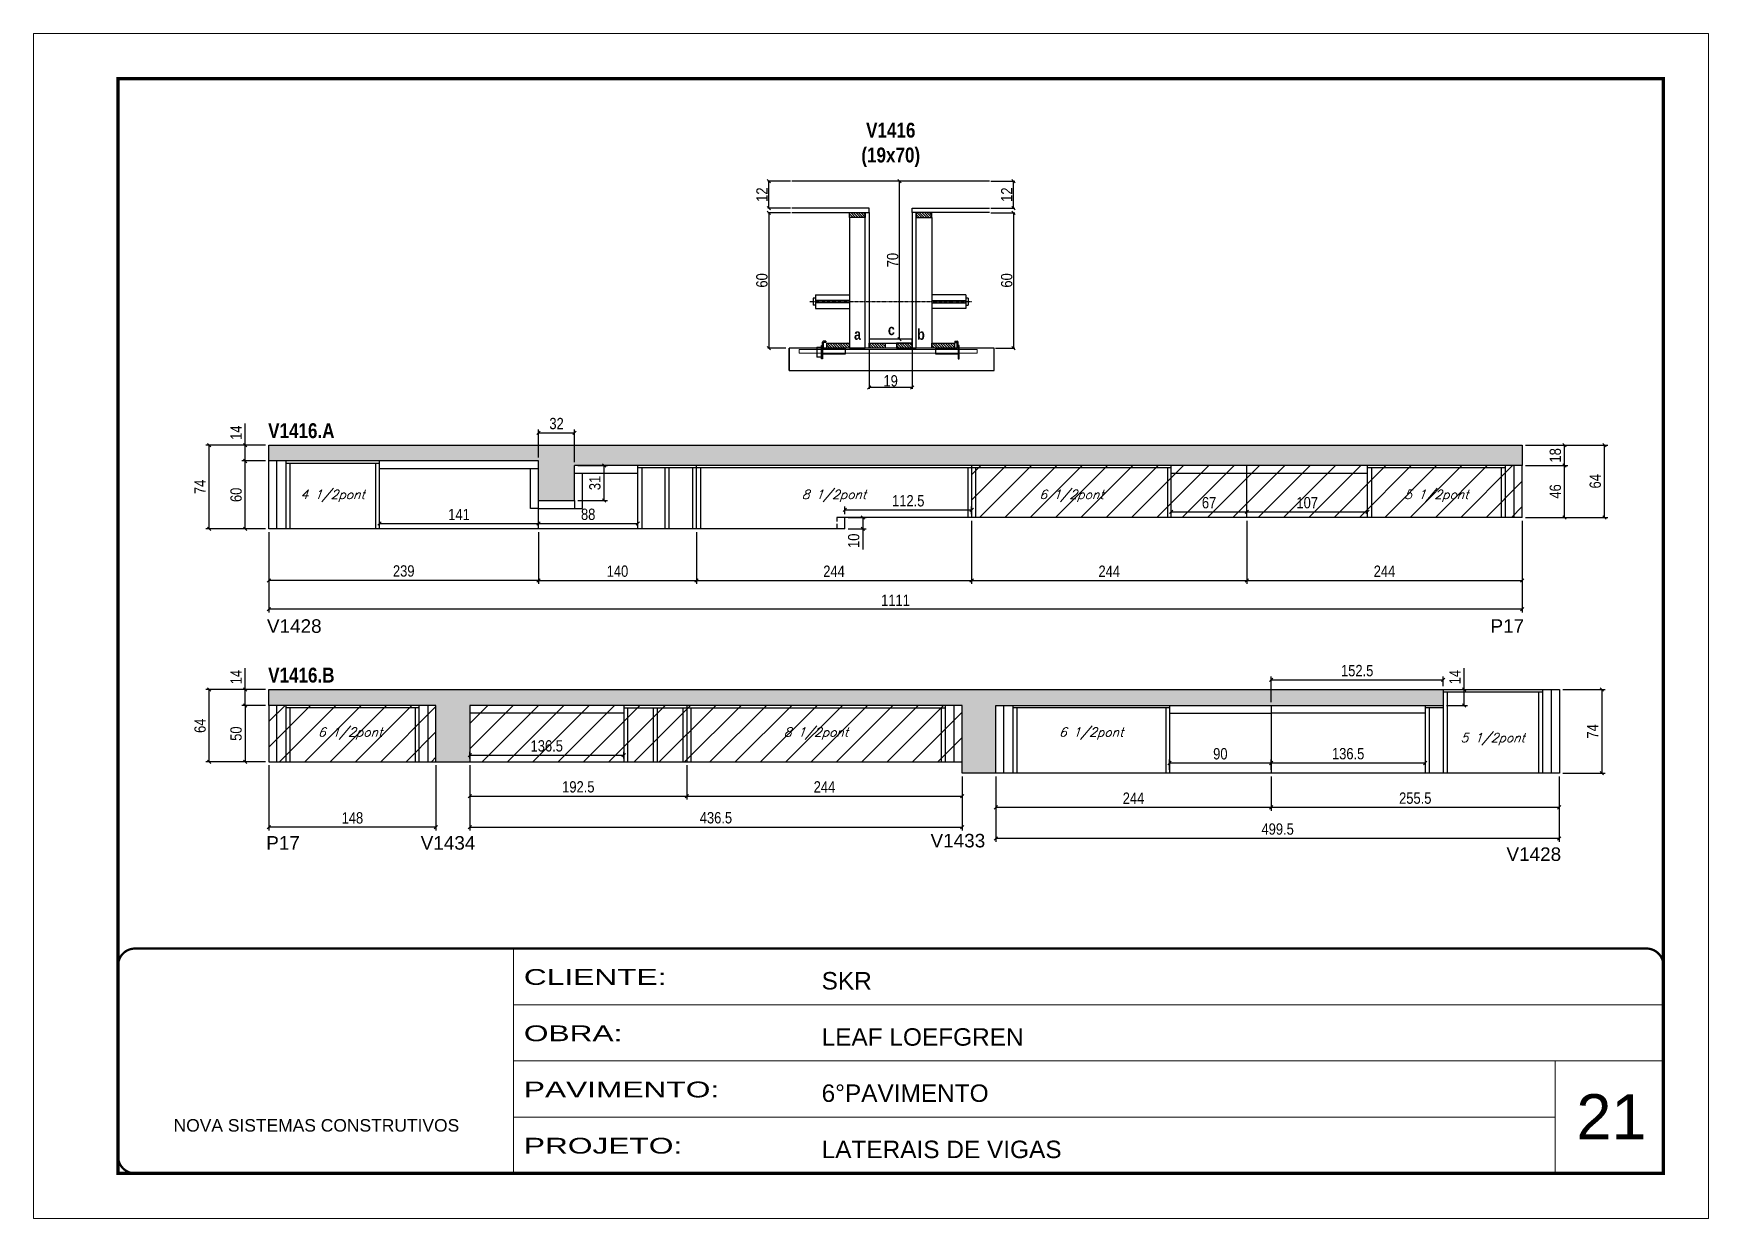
# Model space of a CAD drawing. Extents: x 3309 to 9563, y -2522 to 14608.
# Drawn here: x 3309 to 4794, y 7815 to 8865 of the extents above; entities that cross this region are included whole.
import ezdxf

# ---------------------------------------------------------------- set-up
doc = ezdxf.new("R2010")
doc.units = 0
for name, pattern in [('CONTINUO', [0]), ('DASHED', [0.75, 0.5, -0.25]), ('HIDDEN', [0.375, 0.25, -0.125])]:
    doc.linetypes.add(name, pattern=pattern)
for name, color, linetype in [('5', 5, 'Continuous'), ('barrote', 251, 'Continuous'), ('COTA', 241, 'Continuous'), ('detalhes', 4, 'Continuous'), ('NOMENCLATURA', 7, 'Continuous'), ('Painéis', 200, 'Continuous'), ('presilha', 1, 'Continuous'), ('SARR_2.2x10', 60, 'Continuous'), ('SARR_2.2x7', 40, 'Continuous'), ('SARR_3.5x7', 81, 'Continuous'), ('TENSOR', 3, 'Continuous'), ('texto', 7, 'Continuous')]:
    doc.layers.add(name, color=color, linetype=linetype)
for name, color, linetype, lineweight in [('CARIMBO', 255, 'Continuous', 9), ('CONCRETO', 251, 'Continuous', 25), ('Folhas', 255, 'Continuous', 9), ('Hachura', 251, 'Continuous', 9), ('SARRAFO DE PRESSAO', 251, 'DASHED', 9), ('SCO-___-LAJ', 2, 'Continuous', 0)]:
    doc.layers.add(name, color=color, linetype=linetype, lineweight=lineweight)
doc.styles.add('ARIAL', font='arial.ttf')
doc.styles.add('COTA TECNICA', font='techl___.ttf', dxfattribs={"height": 10})
doc.styles.add('COTA TECNICA 2X', font='techl___.ttf', dxfattribs={"height": 10})
doc.styles.add('Romans', font='romans.shx')
doc.styles.get("Standard").update_dxf_attribs({"font": 'arial.ttf'})
doc.styles.add('TECNICA', font='techb___.ttf', dxfattribs={"height": 10})
doc.styles.add('Tecnologia', font='')
doc.styles.get('Tecnologia').set_extended_font_data('Forgotten Futurist')
doc.dimstyles.new('PAINEL', dxfattribs={"dimtxt": 10, "dimasz": 3, "dimexe": 3, "dimexo": 3, "dimgap": 3, "dimtad": 1, "dimdec": 1, "dimzin": 12, "dimdsep": 46, "dimtxsty": 'COTA TECNICA', "dimblk1": 'OBLIQUE', "dimblk2": 'OBLIQUE', "dimsah": 1, "dimcen": 0.9, "dimclrd": 4, "dimclre": 4, "dimclrt": 240, "dimadec": 1, "dimazin": 3, "dimtfac": 1, "dimtdec": 1, "dimtmove": 0, "dimatfit": 3, "dimfxl": 1, "dimtolj": 1, "dimtzin": 12, "dimarcsym": 0})
doc.dimstyles.new('SECAO', dxfattribs={"dimscale": 0.333333, "dimtxt": 5, "dimasz": 9, "dimexe": 3, "dimexo": 3, "dimgap": 3, "dimtad": 1, "dimdec": 1, "dimlfac": 0.5, "dimzin": 12, "dimdsep": 46, "dimtxsty": 'COTA TECNICA 2X', "dimblk1": 'OBLIQUE', "dimblk2": 'OBLIQUE', "dimsah": 1, "dimcen": 0.9, "dimclrd": 4, "dimclre": 4, "dimclrt": 240, "dimadec": 1, "dimazin": 3, "dimtfac": 1, "dimtdec": 1, "dimtmove": 0, "dimatfit": 3, "dimfxl": 1, "dimtolj": 1, "dimtzin": 12, "dimarcsym": 0})
pattern_1 = [(135, (37285.8747, -114925.928), (-1.122532015, -1.122532015), [])]

msp = doc.modelspace()

# ---------------------------------------------------------------- texts
at = {"layer": '5', "linetype": 'Continuous'}
for s, rotation, p in [('V1428', 0.00004, (3516.33, 8333.93)), ('P17', 0.00004, (4601.07, 8333.93)), ('P17', 0.00004, (3515.67, 8141.8, 0)), ('V1434', 0.00004, (3652.64, 8141.8, 0)), ('V1433', 0.00004, (4104.65, 8143.8, 0)), ('V1428', 359.99996, (4615.26, 8131.8, 0))]:
    msp.add_text(s, height=12, rotation=rotation, dxfattribs=at).set_placement(p)
at = {"layer": 'CARIMBO', "style": 'ARIAL'}
msp.add_text('21', height=40, dxfattribs=at).set_placement((4677.23, 7885.13))
at = {"layer": 'detalhes', "style": 'TECNICA'}
for s, p in [('a', (4036.86, 8593.6)), ('c', (4066.88, 8597.71)), ('b', (4092.84, 8593.59))]:
    msp.add_text(s, height=9.6, dxfattribs=at).set_placement(p)
at = {"layer": 'NOMENCLATURA', "style": 'TECNICA'}
for s, p in [('V1416.A', (3517.41, 8506.45)), ('V1416.B', (3517.41, 8289.86, 0))]:
    msp.add_text(s, height=13.2, dxfattribs=at).set_placement(p)
at = {"layer": 'NOMENCLATURA', "insert": (4069.37, 8785.94), "char_height": 13.2, "attachment_point": 2, "style": 'TECNICA'}
msp.add_mtext_dynamic_manual_height_columns('V1416\\P(19x70)', width=300.2766, gutter_width=1, heights=[0], dxfattribs=at)
at = {"layer": 'texto', "color": 2, "char_height": 8, "attachment_point": 5, "style": 'Romans'}
for s, insert in [('{\\Q19;\\C256;4 1/2pont}', (3574.63, 8455.21)), ('{\\Q19;\\C256;8 1/2pont}', (4019.13, 8455.21)), ('{\\Q19;\\C256;6 1/2pont}', (4229.63, 8455.21)), ('{\\Q19;\\C256;5 1/2pont}', (4553.13, 8455.21)), ('{\\Q19;\\C256;6 1/2pont}', (3590.13, 8244.63, 0)), ('{\\Q19;\\C256;8 1/2pont}', (4003.13, 8244.63, 0)), ('{\\Q19;\\C256;6 1/2pont}', (4247.13, 8244.63, 0)), ('{\\Q19;\\C256;5 1/2pont}', (4603.13, 8239.63, 0))]:
    msp.add_mtext(s, dxfattribs=dict(at, insert=insert))

# ---------------------------------------------------------------- blocks, each defined once
blk = doc.blocks.new('9999999999')
at = {"color": 30, "linetype": 'CONTINUO'}
for p, q in [((98564.6, 34230.2), (98564.6, 34429.4)), ((98564.6, 34379.6), (99584, 34379.6)), ((98564.6, 34329.8), (99488, 34329.8)), ((99584, 34329.8), (99488, 34329.8)), ((99488, 34329.8), (99488, 34230.2)), ((98564.6, 34280), (99488, 34280))]:
    blk.add_line(p, q, dxfattribs=at)
at = {"color": 30, "linetype": 'CONTINUO', "const_width": 2}
blk.add_lwpolyline([(99584, 34230.2), (99584, 34414.4, 0.414214), (99569, 34429.4), (98229, 34429.4, 0.414214), (98214, 34414.4), (98214, 34245.2, 0.414214), (98229, 34230.2), (99584, 34230.2)], format="xyb", dxfattribs=at)
at = {"layer": 'Folhas'}
blk.add_lwpolyline([(98139, 34190.2), (99624, 34190.2), (99624, 35240.2), (98139, 35240.2)], close=True, dxfattribs=at)
at = {"layer": 'Folhas', "color": 30, "const_width": 3}
blk.add_lwpolyline([(98214, 34230.2), (99584, 34230.2), (99584, 35200.2), (98214, 35200.2)], close=True, dxfattribs=at)
at = {"color": 7, "linetype": 'Continuous', "ltscale": 5, "style": 'ARIAL'}
for s, height, p in [('SKR', 15.48, (98837.7, 34393.1)), ('LEAF LOEFGREN', 15.483, (98837.7, 34343.3)), ('6°PAVIMENTO', 15.483, (98837.7, 34293.5)), ('NOVA SISTEMAS CONSTRUTIVOS', 11.059, (98263.2, 34267.2)), ('LATERAIS DE VIGAS', 15.483, (98837.7, 34243.7))]:
    blk.add_text(s, height=height, dxfattribs=at).set_placement(p)
at = {"layer": 'Folhas', "color": 7, "style": 'Tecnologia', "width": 1.5}
for s, p in [('CLIENTE:', (98573.7, 34397.2)), ('OBRA:', (98573.7, 34347.3)), ('PAVIMENTO:', (98573.7, 34297.5)), ('PROJETO:', (98573.7, 34247.7))]:
    blk.add_text(s, height=14, dxfattribs=at).set_placement(p)
blk = doc.blocks.new('_Oblique')
at = {"color": 0, "linetype": 'ByBlock', "lineweight": -2}
blk.add_line((-0.5, -0.5), (0.5, 0.5), dxfattribs=at)
blk = doc.blocks.new('*D2116')
at = {"layer": 'COTA', "color": 4, "lineweight": -2, "transparency": 16777216}
for p, q in [((4050.3, 8585.2), (4050.3, 8550.2)), ((4088.3, 8585.2), (4088.3, 8550.2)), ((4088.3, 8551.2), (4050.3, 8551.2))]:
    blk.add_line(p, q, dxfattribs=at)
at = {"layer": 'Defpoints', "color": 0, "transparency": 16777216}
for p in [(4050.3, 8586.2), (4088.3, 8586.2), (4050.3, 8551.2)]:
    blk.add_point(p, dxfattribs=at)
at = {"layer": 'COTA', "color": 4, "lineweight": -2, "transparency": 16777216, "xscale": 3, "yscale": 3, "zscale": 3, "rotation": 180}
blk.add_blockref('_Oblique', (4050.3, 8551.2), dxfattribs=at)
at = {"layer": 'COTA', "color": 4, "lineweight": -2, "transparency": 16777216, "xscale": 3, "yscale": 3, "zscale": 3}
blk.add_blockref('_Oblique', (4088.3, 8551.2), dxfattribs=at)
at = {"layer": 'COTA', "color": 240, "transparency": 16777216, "insert": (4069.3, 8557.2), "char_height": 10, "attachment_point": 5, "style": 'COTA TECNICA 2X'}
blk.add_mtext('\\A1;19', dxfattribs=at)
blk = doc.blocks.new('PRESILHA METÁLICA 1')
at = {"layer": 'presilha'}
for p, q in [((0, 13), (6, 13)), ((0, 13), (0, 0)), ((6, 0), (0, 0)), ((6, 15.5), (7.5, 15.5)), ((6, -2.5), (6, 15.5)), ((6, 13), (6, 0)), ((7.5, 10.6), (7.5, 19.9)), ((7.5, 15.5), (7.5, -2.5)), ((37.5, 4.1), (7.5, 4.1)), ((12, 21), (8.6, 21)), ((9, 11.6), (9, 18.9)), ((12, 19.5), (9.6, 19.5)), ((37.5, 11), (9.6, 11)), ((12, 21), (12, 19.5)), ((37.5, 11), (37.5, 4.1)), ((7.5, -2.5), (6, -2.5))]:
    blk.add_line(p, q, dxfattribs=at)
for centre, radius, start, end in [((8.6, 19.9), 1.14, 90, 180), ((9.6, 18.9), 0.57, 90, 180), ((9.6, 11.6), 0.57, 180, 270)]:
    blk.add_arc(centre, radius, start, end, dxfattribs=at)
blk = doc.blocks.new('PRESILHA METÁLICA 2')
at = {"layer": 'presilha'}
for p, q in [((-5.2, 23.5), (-5.2, 22)), ((-5.2, 23.5), (-1.9, 23.5)), ((-0.8, 14.6), (-0.8, 22.4)), ((-30.8, 13.5), (-30.8, 6.6)), ((-30.8, 13.5), (-2.8, 13.5)), ((-30.8, 6.6), (-0.8, 6.6)), ((-5.2, 22), (-2.8, 22)), ((-2.2, 14.1), (-2.2, 21.4)), ((0.8, 18), (-0.8, 18)), ((-0.8, 18), (-0.8, 0)), ((-0.8, 0), (0.8, 0)), ((0.8, 0), (0.8, 18))]:
    blk.add_line(p, q, dxfattribs=at)
for centre, radius, start, end in [((-1.9, 22.4), 1.14, 0, 90), ((-2.8, 21.4), 0.57, 0, 90), ((-2.8, 14.1), 0.57, 270, 0)]:
    blk.add_arc(centre, radius, start, end, dxfattribs=at)
blk = doc.blocks.new('*D2117')
at = {"layer": 'COTA', "color": 4, "lineweight": -2, "transparency": 16777216}
for p, q in [((3980.6, 8706.2), (3960.3, 8706.2)), ((3961.3, 8706.2), (3961.3, 8586.2)), ((3976.5, 8586.2), (3960.3, 8586.2))]:
    blk.add_line(p, q, dxfattribs=at)
at = {"layer": 'Defpoints', "color": 0, "transparency": 16777216}
for p in [(3981.6, 8706.2), (3961.3, 8586.2), (3977.5, 8586.2)]:
    blk.add_point(p, dxfattribs=at)
at = {"layer": 'COTA', "color": 4, "lineweight": -2, "transparency": 16777216, "xscale": 3, "yscale": 3, "zscale": 3}
for p, rotation in [((3961.3, 8706.2), 90), ((3961.3, 8586.2), 270)]:
    blk.add_blockref('_Oblique', p, dxfattribs=dict(at, rotation=rotation))
at = {"layer": 'COTA', "color": 240, "transparency": 16777216, "insert": (3955.2, 8646.2), "char_height": 10, "attachment_point": 5, "rotation": 90, "style": 'COTA TECNICA 2X'}
blk.add_mtext('\\A1;60', dxfattribs=at)
blk = doc.blocks.new('*D2118')
at = {"layer": 'COTA', "color": 4, "lineweight": -2, "transparency": 16777216}
for p, q in [((4158, 8706.2), (4179.3, 8706.2)), ((4178.3, 8706.2), (4178.3, 8586.2)), ((4162.1, 8586.2), (4179.3, 8586.2))]:
    blk.add_line(p, q, dxfattribs=at)
at = {"layer": 'Defpoints', "color": 0, "transparency": 16777216}
for p in [(4157, 8706.2), (4161.1, 8586.2), (4178.3, 8586.2)]:
    blk.add_point(p, dxfattribs=at)
at = {"layer": 'COTA', "color": 4, "lineweight": -2, "transparency": 16777216, "xscale": 3, "yscale": 3, "zscale": 3}
for p, rotation in [((4178.3, 8706.2), 90), ((4178.3, 8586.2), 270)]:
    blk.add_blockref('_Oblique', p, dxfattribs=dict(at, rotation=rotation))
at = {"layer": 'COTA', "color": 240, "transparency": 16777216, "insert": (4172.2, 8646.2), "char_height": 10, "attachment_point": 5, "rotation": 90, "style": 'COTA TECNICA 2X'}
blk.add_mtext('\\A1;60', dxfattribs=at)
blk = doc.blocks.new('*D2119')
at = {"layer": 'COTA', "color": 4, "lineweight": -2, "transparency": 16777216}
for p, q in [((4087.3, 8734.2), (4076.2, 8734.2)), ((4077.2, 8594.2), (4077.2, 8734.2)), ((4087.3, 8594.2), (4076.2, 8594.2))]:
    blk.add_line(p, q, dxfattribs=at)
at = {"layer": 'Defpoints', "color": 0, "transparency": 16777216}
for p in [(4077.2, 8734.2), (4088.3, 8734.2), (4088.3, 8594.2)]:
    blk.add_point(p, dxfattribs=at)
at = {"layer": 'COTA', "color": 4, "lineweight": -2, "transparency": 16777216, "xscale": 3, "yscale": 3, "zscale": 3}
for p, rotation in [((4077.2, 8734.2), 90), ((4077.2, 8594.2), 270)]:
    blk.add_blockref('_Oblique', p, dxfattribs=dict(at, rotation=rotation))
at = {"layer": 'COTA', "color": 240, "transparency": 16777216, "insert": (4071.1, 8664.2), "char_height": 10, "attachment_point": 5, "rotation": 90, "style": 'COTA TECNICA 2X'}
blk.add_mtext('\\A1;70', dxfattribs=at)
blk = doc.blocks.new('*D2120')
at = {"layer": 'COTA', "color": 4, "lineweight": -2, "transparency": 16777216}
for p, q in [((4158, 8734.2), (4179.3, 8734.2)), ((4178.3, 8710.2), (4178.3, 8734.2)), ((4158, 8710.2), (4179.3, 8710.2))]:
    blk.add_line(p, q, dxfattribs=at)
at = {"layer": 'Defpoints', "color": 0, "transparency": 16777216}
for p in [(4157, 8734.2), (4178.3, 8734.2), (4157, 8710.2)]:
    blk.add_point(p, dxfattribs=at)
at = {"layer": 'COTA', "color": 4, "lineweight": -2, "transparency": 16777216, "xscale": 3, "yscale": 3, "zscale": 3}
for p, rotation in [((4178.3, 8734.2), 90), ((4178.3, 8710.2), 270)]:
    blk.add_blockref('_Oblique', p, dxfattribs=dict(at, rotation=rotation))
at = {"layer": 'COTA', "color": 240, "transparency": 16777216, "insert": (4172.2, 8722.2), "char_height": 10, "attachment_point": 5, "rotation": 90, "style": 'COTA TECNICA 2X'}
blk.add_mtext('\\A1;12', dxfattribs=at)
blk = doc.blocks.new('*D2121')
at = {"layer": 'COTA', "color": 4, "lineweight": -2, "transparency": 16777216}
for p, q in [((3980.6, 8734.2), (3960.3, 8734.2)), ((3961.3, 8710.2), (3961.3, 8734.2)), ((3980.6, 8710.2), (3960.3, 8710.2))]:
    blk.add_line(p, q, dxfattribs=at)
at = {"layer": 'Defpoints', "color": 0, "transparency": 16777216}
for p in [(3961.3, 8734.2), (3981.6, 8734.2), (3981.6, 8710.2)]:
    blk.add_point(p, dxfattribs=at)
at = {"layer": 'COTA', "color": 4, "lineweight": -2, "transparency": 16777216, "xscale": 3, "yscale": 3, "zscale": 3}
for p, rotation in [((3961.3, 8734.2), 90), ((3961.3, 8710.2), 270)]:
    blk.add_blockref('_Oblique', p, dxfattribs=dict(at, rotation=rotation))
at = {"layer": 'COTA', "color": 240, "transparency": 16777216, "insert": (3955.2, 8722.2), "char_height": 10, "attachment_point": 5, "rotation": 90, "style": 'COTA TECNICA 2X'}
blk.add_mtext('\\A1;12', dxfattribs=at)
blk = doc.blocks.new('*D2123')
at = {"layer": 'COTA', "color": 4, "linetype": 'ByBlock', "lineweight": -2, "transparency": 16777216}
for p, q in [((3518.1, 8423.2), (3518.1, 8377.4)), ((3757.1, 8423.2), (3757.1, 8377.4)), ((3757.1, 8380.4), (3518.1, 8380.4))]:
    blk.add_line(p, q, dxfattribs=at)
at = {"layer": 'Defpoints', "color": 0, "linetype": 'ByBlock', "transparency": 16777216}
for p in [(3518.1, 8426.2), (3757.1, 8426.2), (3518.1, 8380.4)]:
    blk.add_point(p, dxfattribs=at)
at = {"layer": 'COTA', "color": 4, "linetype": 'ByBlock', "lineweight": -2, "transparency": 16777216, "xscale": 3, "yscale": 3, "zscale": 3, "rotation": 180}
blk.add_blockref('_Oblique', (3518.1, 8380.4), dxfattribs=at)
at = {"layer": 'COTA', "color": 4, "linetype": 'ByBlock', "lineweight": -2, "transparency": 16777216, "xscale": 3, "yscale": 3, "zscale": 3}
blk.add_blockref('_Oblique', (3757.1, 8380.4), dxfattribs=at)
at = {"layer": 'COTA', "color": 240, "linetype": 'ByBlock', "transparency": 16777216, "insert": (3637.6, 8388.7), "char_height": 10, "attachment_point": 5, "style": 'COTA TECNICA'}
blk.add_mtext('\\A1;239', dxfattribs=at)
blk = doc.blocks.new('*D2124')
at = {"layer": 'COTA', "color": 4, "lineweight": -2, "transparency": 16777216}
for p, q in [((3757.1, 8423.2), (3757.1, 8377.4)), ((3897.1, 8423.2), (3897.1, 8377.4)), ((3757.1, 8380.4), (3897.1, 8380.4))]:
    blk.add_line(p, q, dxfattribs=at)
at = {"layer": 'Defpoints', "color": 0, "transparency": 16777216}
for p in [(3757.1, 8426.2, 0), (3897.1, 8426.2, 0), (3897.1, 8380.4)]:
    blk.add_point(p, dxfattribs=at)
at = {"layer": 'COTA', "color": 4, "lineweight": -2, "transparency": 16777216, "xscale": 3, "yscale": 3, "zscale": 3, "rotation": 180}
blk.add_blockref('_Oblique', (3757.1, 8380.4), dxfattribs=at)
at = {"layer": 'COTA', "color": 4, "lineweight": -2, "transparency": 16777216, "xscale": 3, "yscale": 3, "zscale": 3}
blk.add_blockref('_Oblique', (3897.1, 8380.4), dxfattribs=at)
at = {"layer": 'COTA', "color": 240, "transparency": 16777216, "insert": (3827.1, 8388.5), "char_height": 10, "attachment_point": 5, "style": 'COTA TECNICA'}
blk.add_mtext('\\A1;140', dxfattribs=at)
blk = doc.blocks.new('*D2125')
at = {"layer": 'COTA', "color": 4, "lineweight": -2, "transparency": 16777216}
for p, q in [((4141.1, 8433.2), (4141.1, 8377.4)), ((4385.1, 8433.2), (4385.1, 8377.4)), ((4141.1, 8380.4), (4385.1, 8380.4))]:
    blk.add_line(p, q, dxfattribs=at)
at = {"layer": 'Defpoints', "color": 0, "transparency": 16777216}
for p in [(4141.1, 8436.2, 0), (4385.1, 8436.2, 0), (4385.1, 8380.4)]:
    blk.add_point(p, dxfattribs=at)
at = {"layer": 'COTA', "color": 4, "lineweight": -2, "transparency": 16777216, "xscale": 3, "yscale": 3, "zscale": 3, "rotation": 180}
blk.add_blockref('_Oblique', (4141.1, 8380.4), dxfattribs=at)
at = {"layer": 'COTA', "color": 4, "lineweight": -2, "transparency": 16777216, "xscale": 3, "yscale": 3, "zscale": 3}
blk.add_blockref('_Oblique', (4385.1, 8380.4), dxfattribs=at)
at = {"layer": 'COTA', "color": 240, "transparency": 16777216, "insert": (4263.1, 8388.5), "char_height": 10, "attachment_point": 5, "style": 'COTA TECNICA'}
blk.add_mtext('\\A1;244', dxfattribs=at)
blk = doc.blocks.new('*D2126')
at = {"layer": 'COTA', "color": 4, "lineweight": -2, "transparency": 16777216}
for p, q in [((3518.1, 8423.2), (3518.1, 8351.8)), ((4629.1, 8433.2), (4629.1, 8351.8)), ((4629.1, 8354.8), (3518.1, 8354.8))]:
    blk.add_line(p, q, dxfattribs=at)
at = {"layer": 'Defpoints', "color": 0, "transparency": 16777216}
for p in [(4629.1, 8436.2, 0), (3518.1, 8426.2, 0), (3518.1, 8354.8)]:
    blk.add_point(p, dxfattribs=at)
at = {"layer": 'COTA', "color": 4, "lineweight": -2, "transparency": 16777216, "xscale": 3, "yscale": 3, "zscale": 3, "rotation": 180}
blk.add_blockref('_Oblique', (3518.1, 8354.8), dxfattribs=at)
at = {"layer": 'COTA', "color": 4, "lineweight": -2, "transparency": 16777216, "xscale": 3, "yscale": 3, "zscale": 3}
blk.add_blockref('_Oblique', (4629.1, 8354.8), dxfattribs=at)
at = {"layer": 'COTA', "color": 240, "transparency": 16777216, "insert": (4073.6, 8362.8), "char_height": 10, "attachment_point": 5, "style": 'COTA TECNICA'}
blk.add_mtext('\\A1;1111', dxfattribs=at)
blk = doc.blocks.new('*D2127')
at = {"layer": 'COTA', "color": 4, "lineweight": -2, "transparency": 16777216}
for p, q in [((3515.1, 8486.2), (3494.1, 8486.2)), ((3497.1, 8426.2), (3497.1, 8486.2)), ((3515.1, 8426.2), (3494.1, 8426.2))]:
    blk.add_line(p, q, dxfattribs=at)
at = {"layer": 'Defpoints', "color": 0, "transparency": 16777216}
for p in [(3497.1, 8486.2), (3518.1, 8486.2), (3518.1, 8426.2)]:
    blk.add_point(p, dxfattribs=at)
at = {"layer": 'COTA', "color": 4, "lineweight": -2, "transparency": 16777216, "xscale": 3, "yscale": 3, "zscale": 3}
for p, rotation in [((3497.1, 8486.2), 90), ((3497.1, 8426.2), 270)]:
    blk.add_blockref('_Oblique', p, dxfattribs=dict(at, rotation=rotation))
at = {"layer": 'COTA', "color": 240, "transparency": 16777216, "insert": (3489, 8456.2), "char_height": 10, "attachment_point": 5, "rotation": 90, "style": 'COTA TECNICA'}
blk.add_mtext('\\A1;60', dxfattribs=at)
blk = doc.blocks.new('*D2128')
at = {"layer": 'COTA', "color": 4, "lineweight": -2, "transparency": 16777216}
for p, q in [((3497.1, 8500.2), (3497.1, 8519.3)), ((3515.1, 8500.2), (3494.1, 8500.2)), ((3497.1, 8486.2), (3497.1, 8500.2)), ((3515.1, 8486.2), (3494.1, 8486.2))]:
    blk.add_line(p, q, dxfattribs=at)
at = {"layer": 'Defpoints', "color": 0, "transparency": 16777216}
for p in [(3497.1, 8500.2), (3518.1, 8500.2), (3518.1, 8486.2)]:
    blk.add_point(p, dxfattribs=at)
at = {"layer": 'COTA', "color": 4, "lineweight": -2, "transparency": 16777216, "xscale": 3, "yscale": 3, "zscale": 3}
for p, rotation in [((3497.1, 8500.2), 90), ((3497.1, 8486.2), 270)]:
    blk.add_blockref('_Oblique', p, dxfattribs=dict(at, rotation=rotation))
at = {"layer": 'COTA', "color": 240, "transparency": 16777216, "insert": (3489, 8511.3), "char_height": 10, "attachment_point": 5, "rotation": 90, "style": 'COTA TECNICA'}
blk.add_mtext('\\A1;14', dxfattribs=at)
blk = doc.blocks.new('*D2129')
at = {"layer": 'COTA', "color": 4, "lineweight": -2, "transparency": 16777216}
for p, q in [((3515.1, 8500.2), (3462.2, 8500.2)), ((3465.2, 8426.2), (3465.2, 8500.2)), ((3515.1, 8426.2), (3462.2, 8426.2))]:
    blk.add_line(p, q, dxfattribs=at)
at = {"layer": 'Defpoints', "color": 0, "transparency": 16777216}
for p in [(3465.2, 8500.2), (3518.1, 8500.2), (3518.1, 8426.2)]:
    blk.add_point(p, dxfattribs=at)
at = {"layer": 'COTA', "color": 4, "lineweight": -2, "transparency": 16777216, "xscale": 3, "yscale": 3, "zscale": 3}
for p, rotation in [((3465.2, 8500.2), 90), ((3465.2, 8426.2), 270)]:
    blk.add_blockref('_Oblique', p, dxfattribs=dict(at, rotation=rotation))
at = {"layer": 'COTA', "color": 240, "transparency": 16777216, "insert": (3457.1, 8463.2), "char_height": 10, "attachment_point": 5, "rotation": 90, "style": 'COTA TECNICA'}
blk.add_mtext('\\A1;74', dxfattribs=at)
blk = doc.blocks.new('*D2130')
at = {"layer": 'COTA', "color": 4, "lineweight": -2, "transparency": 16777216}
for p, q in [((3757.1, 8489.2), (3757.1, 8514.1)), ((3757.1, 8511.1), (3789.1, 8511.1)), ((3789.1, 8485.2), (3789.1, 8514.1))]:
    blk.add_line(p, q, dxfattribs=at)
at = {"layer": 'Defpoints', "color": 0, "transparency": 16777216}
for p in [(3789.1, 8511.1), (3757.1, 8486.2), (3789.1, 8482.2)]:
    blk.add_point(p, dxfattribs=at)
at = {"layer": 'COTA', "color": 4, "lineweight": -2, "transparency": 16777216, "xscale": 3, "yscale": 3, "zscale": 3, "rotation": 180}
blk.add_blockref('_Oblique', (3757.1, 8511.1), dxfattribs=at)
at = {"layer": 'COTA', "color": 4, "lineweight": -2, "transparency": 16777216, "xscale": 3, "yscale": 3, "zscale": 3}
blk.add_blockref('_Oblique', (3789.1, 8511.1), dxfattribs=at)
at = {"layer": 'COTA', "color": 240, "transparency": 16777216, "insert": (3773.1, 8519.3), "char_height": 10, "attachment_point": 5, "style": 'COTA TECNICA'}
blk.add_mtext('\\A1;32', dxfattribs=at)
blk = doc.blocks.new('*D2131')
at = {"layer": 'COTA', "color": 4, "lineweight": -2, "transparency": 16777216}
for p, q in [((3616.1, 8429.2), (3616.1, 8433.8)), ((3616.1, 8430.8), (3757.1, 8430.8)), ((3757.1, 8429.2), (3757.1, 8433.8))]:
    blk.add_line(p, q, dxfattribs=at)
at = {"layer": 'Defpoints', "color": 0, "transparency": 16777216}
for p in [(3616.1, 8426.2), (3757.1, 8430.8), (3757.1, 8426.2)]:
    blk.add_point(p, dxfattribs=at)
at = {"layer": 'COTA', "color": 4, "lineweight": -2, "transparency": 16777216, "xscale": 3, "yscale": 3, "zscale": 3, "rotation": 180}
blk.add_blockref('_Oblique', (3616.1, 8430.8), dxfattribs=at)
at = {"layer": 'COTA', "color": 4, "lineweight": -2, "transparency": 16777216, "xscale": 3, "yscale": 3, "zscale": 3}
blk.add_blockref('_Oblique', (3757.1, 8430.8), dxfattribs=at)
at = {"layer": 'COTA', "color": 240, "transparency": 16777216, "insert": (3686.6, 8438.8), "char_height": 10, "attachment_point": 5, "style": 'COTA TECNICA'}
blk.add_mtext('\\A1;141', dxfattribs=at)
blk = doc.blocks.new('*D2132')
at = {"layer": 'COTA', "color": 4, "lineweight": -2, "transparency": 16777216}
for p, q in [((3792.1, 8482.2), (3818.3, 8482.2)), ((3815.3, 8451.2), (3815.3, 8482.2)), ((3792.1, 8451.2), (3818.3, 8451.2))]:
    blk.add_line(p, q, dxfattribs=at)
at = {"layer": 'Defpoints', "color": 0, "transparency": 16777216}
for p in [(3789.1, 8482.2), (3815.3, 8482.2), (3789.1, 8451.2)]:
    blk.add_point(p, dxfattribs=at)
at = {"layer": 'COTA', "color": 4, "lineweight": -2, "transparency": 16777216, "xscale": 3, "yscale": 3, "zscale": 3}
for p, rotation in [((3815.3, 8482.2), 90), ((3815.3, 8451.2), 270)]:
    blk.add_blockref('_Oblique', p, dxfattribs=dict(at, rotation=rotation))
at = {"layer": 'COTA', "color": 240, "transparency": 16777216, "insert": (3807.1, 8466.7), "char_height": 10, "attachment_point": 5, "rotation": 90, "style": 'COTA TECNICA'}
blk.add_mtext('\\A1;31', dxfattribs=at)
blk = doc.blocks.new('*D2133')
at = {"layer": 'COTA', "color": 4, "lineweight": -2, "transparency": 16777216}
for p, q in [((3757.1, 8429.2), (3757.1, 8433.8)), ((3757.1, 8430.8), (3845.1, 8430.8)), ((3845.1, 8429.2), (3845.1, 8433.8))]:
    blk.add_line(p, q, dxfattribs=at)
at = {"layer": 'Defpoints', "color": 0, "transparency": 16777216}
for p in [(3757.1, 8426.2), (3845.1, 8430.8), (3845.1, 8426.2)]:
    blk.add_point(p, dxfattribs=at)
at = {"layer": 'COTA', "color": 4, "lineweight": -2, "transparency": 16777216, "xscale": 3, "yscale": 3, "zscale": 3, "rotation": 180}
blk.add_blockref('_Oblique', (3757.1, 8430.8), dxfattribs=at)
at = {"layer": 'COTA', "color": 4, "lineweight": -2, "transparency": 16777216, "xscale": 3, "yscale": 3, "zscale": 3}
blk.add_blockref('_Oblique', (3845.1, 8430.8), dxfattribs=at)
at = {"layer": 'COTA', "color": 240, "transparency": 16777216, "insert": (3801.1, 8438.9), "char_height": 10, "attachment_point": 5, "style": 'COTA TECNICA'}
blk.add_mtext('\\A1;88', dxfattribs=at)
blk = doc.blocks.new('*D2134')
at = {"layer": 'COTA', "color": 4, "lineweight": -2, "transparency": 16777216}
for p, q in [((3897.1, 8423.2), (3897.1, 8377.4)), ((4141.1, 8433.2), (4141.1, 8377.4)), ((3897.1, 8380.4), (4141.1, 8380.4))]:
    blk.add_line(p, q, dxfattribs=at)
at = {"layer": 'Defpoints', "color": 0, "transparency": 16777216}
for p in [(4141.1, 8436.2), (3897.1, 8426.2), (4141.1, 8380.4)]:
    blk.add_point(p, dxfattribs=at)
at = {"layer": 'COTA', "color": 4, "lineweight": -2, "transparency": 16777216, "xscale": 3, "yscale": 3, "zscale": 3, "rotation": 180}
blk.add_blockref('_Oblique', (3897.1, 8380.4), dxfattribs=at)
at = {"layer": 'COTA', "color": 4, "lineweight": -2, "transparency": 16777216, "xscale": 3, "yscale": 3, "zscale": 3}
blk.add_blockref('_Oblique', (4141.1, 8380.4), dxfattribs=at)
at = {"layer": 'COTA', "color": 240, "transparency": 16777216, "insert": (4019.1, 8388.5), "char_height": 10, "attachment_point": 5, "style": 'COTA TECNICA'}
blk.add_mtext('\\A1;244', dxfattribs=at)
blk = doc.blocks.new('*D2135')
at = {"layer": 'COTA', "color": 4, "lineweight": -2, "transparency": 16777216}
for p, q in [((4632.1, 8482.2), (4669.7, 8482.2)), ((4666.7, 8436.2), (4666.7, 8482.2)), ((4632.1, 8436.2), (4669.7, 8436.2))]:
    blk.add_line(p, q, dxfattribs=at)
at = {"layer": 'Defpoints', "color": 0, "transparency": 16777216}
for p in [(4629.1, 8482.2), (4666.7, 8482.2), (4629.1, 8436.2)]:
    blk.add_point(p, dxfattribs=at)
at = {"layer": 'COTA', "color": 4, "lineweight": -2, "transparency": 16777216, "xscale": 3, "yscale": 3, "zscale": 3}
for p, rotation in [((4666.7, 8482.2), 90), ((4666.7, 8436.2), 270)]:
    blk.add_blockref('_Oblique', p, dxfattribs=dict(at, rotation=rotation))
at = {"layer": 'COTA', "color": 240, "transparency": 16777216, "insert": (4658.6, 8459.2), "char_height": 10, "attachment_point": 5, "rotation": 90, "style": 'COTA TECNICA'}
blk.add_mtext('\\A1;46', dxfattribs=at)
blk = doc.blocks.new('*D2136')
at = {"layer": 'COTA', "color": 4, "lineweight": -2, "transparency": 16777216}
for p, q in [((4632.1, 8500.2), (4669.7, 8500.2)), ((4666.7, 8482.2), (4666.7, 8500.2)), ((4632.1, 8482.2), (4669.7, 8482.2))]:
    blk.add_line(p, q, dxfattribs=at)
at = {"layer": 'Defpoints', "color": 0, "transparency": 16777216}
for p in [(4629.1, 8500.2), (4666.7, 8500.2), (4629.1, 8482.2)]:
    blk.add_point(p, dxfattribs=at)
at = {"layer": 'COTA', "color": 4, "lineweight": -2, "transparency": 16777216, "xscale": 3, "yscale": 3, "zscale": 3}
for p, rotation in [((4666.7, 8500.2), 90), ((4666.7, 8482.2), 270)]:
    blk.add_blockref('_Oblique', p, dxfattribs=dict(at, rotation=rotation))
at = {"layer": 'COTA', "color": 240, "transparency": 16777216, "insert": (4658.6, 8491.2), "char_height": 10, "attachment_point": 5, "rotation": 90, "style": 'COTA TECNICA'}
blk.add_mtext('\\A1;18', dxfattribs=at)
blk = doc.blocks.new('*D2137')
at = {"layer": 'COTA', "color": 4, "lineweight": -2, "transparency": 16777216}
for p, q in [((4632.1, 8500.2), (4705.1, 8500.2)), ((4702.1, 8436.2), (4702.1, 8500.2)), ((4632.1, 8436.2), (4705.1, 8436.2))]:
    blk.add_line(p, q, dxfattribs=at)
at = {"layer": 'Defpoints', "color": 0, "transparency": 16777216}
for p in [(4629.1, 8500.2), (4702.1, 8500.2), (4629.1, 8436.2)]:
    blk.add_point(p, dxfattribs=at)
at = {"layer": 'COTA', "color": 4, "lineweight": -2, "transparency": 16777216, "xscale": 3, "yscale": 3, "zscale": 3}
for p, rotation in [((4702.1, 8500.2), 90), ((4702.1, 8436.2), 270)]:
    blk.add_blockref('_Oblique', p, dxfattribs=dict(at, rotation=rotation))
at = {"layer": 'COTA', "color": 240, "transparency": 16777216, "insert": (4694, 8468.2), "char_height": 10, "attachment_point": 5, "rotation": 90, "style": 'COTA TECNICA'}
blk.add_mtext('\\A1;64', dxfattribs=at)
blk = doc.blocks.new('*D2138')
at = {"layer": 'COTA', "color": 4, "lineweight": -2, "transparency": 16777216}
for p, q in [((4385.1, 8433.2), (4385.1, 8377.4)), ((4629.1, 8433.2), (4629.1, 8377.4)), ((4385.1, 8380.4), (4629.1, 8380.4))]:
    blk.add_line(p, q, dxfattribs=at)
at = {"layer": 'Defpoints', "color": 0, "transparency": 16777216}
for p in [(4385.1, 8436.2), (4629.1, 8436.2), (4629.1, 8380.4)]:
    blk.add_point(p, dxfattribs=at)
at = {"layer": 'COTA', "color": 4, "lineweight": -2, "transparency": 16777216, "xscale": 3, "yscale": 3, "zscale": 3, "rotation": 180}
blk.add_blockref('_Oblique', (4385.1, 8380.4), dxfattribs=at)
at = {"layer": 'COTA', "color": 4, "lineweight": -2, "transparency": 16777216, "xscale": 3, "yscale": 3, "zscale": 3}
blk.add_blockref('_Oblique', (4629.1, 8380.4), dxfattribs=at)
at = {"layer": 'COTA', "color": 240, "transparency": 16777216, "insert": (4507.1, 8388.5), "char_height": 10, "attachment_point": 5, "style": 'COTA TECNICA'}
blk.add_mtext('\\A1;244', dxfattribs=at)
blk = doc.blocks.new('*D2139')
at = {"layer": 'COTA', "color": 4, "lineweight": -2, "transparency": 16777216}
for p, q in [((4028.6, 8439.2), (4028.6, 8445.8)), ((4028.6, 8442.8), (4141.1, 8442.8)), ((4141.1, 8439.2), (4141.1, 8445.8))]:
    blk.add_line(p, q, dxfattribs=at)
at = {"layer": 'Defpoints', "color": 0, "transparency": 16777216}
for p in [(4028.6, 8436.2), (4141.1, 8442.8), (4141.1, 8436.2)]:
    blk.add_point(p, dxfattribs=at)
at = {"layer": 'COTA', "color": 4, "lineweight": -2, "transparency": 16777216, "xscale": 3, "yscale": 3, "zscale": 3, "rotation": 180}
blk.add_blockref('_Oblique', (4028.6, 8442.8), dxfattribs=at)
at = {"layer": 'COTA', "color": 4, "lineweight": -2, "transparency": 16777216, "xscale": 3, "yscale": 3, "zscale": 3}
blk.add_blockref('_Oblique', (4141.1, 8442.8), dxfattribs=at)
at = {"layer": 'COTA', "color": 240, "transparency": 16777216, "insert": (4084.9, 8450.9), "char_height": 10, "attachment_point": 5, "style": 'COTA TECNICA'}
blk.add_mtext('\\A1;112.5', dxfattribs=at)
blk = doc.blocks.new('*D2140')
at = {"layer": 'COTA', "color": 4, "lineweight": -2, "transparency": 16777216}
for p, q in [((4031.6, 8436.2), (4047.7, 8436.2)), ((4044.7, 8436.2), (4044.7, 8426.2)), ((4031.6, 8426.2), (4047.7, 8426.2)), ((4044.7, 8426.2), (4044.7, 8407.8))]:
    blk.add_line(p, q, dxfattribs=at)
at = {"layer": 'Defpoints', "color": 0, "transparency": 16777216}
for p in [(4028.6, 8436.2), (4028.6, 8426.2), (4044.7, 8426.2)]:
    blk.add_point(p, dxfattribs=at)
at = {"layer": 'COTA', "color": 4, "lineweight": -2, "transparency": 16777216, "xscale": 3, "yscale": 3, "zscale": 3}
for p, rotation in [((4044.7, 8436.2), 90), ((4044.7, 8426.2), 270)]:
    blk.add_blockref('_Oblique', p, dxfattribs=dict(at, rotation=rotation))
at = {"layer": 'COTA', "color": 240, "transparency": 16777216, "insert": (4036.6, 8415.5), "char_height": 10, "attachment_point": 5, "rotation": 90, "style": 'COTA TECNICA'}
blk.add_mtext('\\A1;10', dxfattribs=at)
blk = doc.blocks.new('*D2141')
at = {"layer": 'COTA', "color": 4, "lineweight": -2, "transparency": 16777216}
for p, q in [((4318.1, 8439.2), (4318.1, 8444.1)), ((4318.1, 8441.1), (4385.1, 8441.1)), ((4385.1, 8439.2), (4385.1, 8444.1))]:
    blk.add_line(p, q, dxfattribs=at)
at = {"layer": 'Defpoints', "color": 0, "transparency": 16777216}
for p in [(4318.1, 8436.2), (4385.1, 8441.1), (4385.1, 8436.2)]:
    blk.add_point(p, dxfattribs=at)
at = {"layer": 'COTA', "color": 4, "lineweight": -2, "transparency": 16777216, "xscale": 3, "yscale": 3, "zscale": 3, "rotation": 180}
blk.add_blockref('_Oblique', (4318.1, 8441.1), dxfattribs=at)
at = {"layer": 'COTA', "color": 4, "lineweight": -2, "transparency": 16777216, "xscale": 3, "yscale": 3, "zscale": 3}
blk.add_blockref('_Oblique', (4385.1, 8441.1), dxfattribs=at)
at = {"layer": 'COTA', "color": 240, "transparency": 16777216, "insert": (4351.6, 8449.2), "char_height": 10, "attachment_point": 5, "style": 'COTA TECNICA'}
blk.add_mtext('\\A1;67', dxfattribs=at)
blk = doc.blocks.new('*D2142')
at = {"layer": 'COTA', "color": 4, "lineweight": -2, "transparency": 16777216}
for p, q in [((4385.1, 8439.2), (4385.1, 8444.1)), ((4385.1, 8441.1), (4492.1, 8441.1))]:
    blk.add_line(p, q, dxfattribs=at)
at = {"layer": 'Defpoints', "color": 0, "transparency": 16777216}
for p in [(4385.1, 8436.2), (4492.1, 8441.1), (4492.1, 8441.1)]:
    blk.add_point(p, dxfattribs=at)
at = {"layer": 'COTA', "color": 4, "lineweight": -2, "transparency": 16777216, "xscale": 3, "yscale": 3, "zscale": 3, "rotation": 180}
blk.add_blockref('_Oblique', (4385.1, 8441.1), dxfattribs=at)
at = {"layer": 'COTA', "color": 4, "lineweight": -2, "transparency": 16777216, "xscale": 3, "yscale": 3, "zscale": 3}
blk.add_blockref('_Oblique', (4492.1, 8441.1), dxfattribs=at)
at = {"layer": 'COTA', "color": 240, "transparency": 16777216, "insert": (4438.6, 8449.2), "char_height": 10, "attachment_point": 5, "style": 'COTA TECNICA'}
blk.add_mtext('\\A1;107', dxfattribs=at)
blk = doc.blocks.new('*D2149')
at = {"layer": 'COTA', "color": 4, "lineweight": -2, "transparency": 16777216}
for p, q in [((3518.1, 8216.6), (3518.1, 8158.8)), ((3666.1, 8216.6), (3666.1, 8158.8)), ((3666.1, 8161.8), (3518.1, 8161.8))]:
    blk.add_line(p, q, dxfattribs=at)
at = {"layer": 'Defpoints', "color": 0, "transparency": 16777216}
for p in [(3518.1, 8219.6), (3666.1, 8219.6), (3518.1, 8161.8)]:
    blk.add_point(p, dxfattribs=at)
at = {"layer": 'COTA', "color": 4, "lineweight": -2, "transparency": 16777216, "xscale": 3, "yscale": 3, "zscale": 3, "rotation": 180}
blk.add_blockref('_Oblique', (3518.1, 8161.8), dxfattribs=at)
at = {"layer": 'COTA', "color": 4, "lineweight": -2, "transparency": 16777216, "xscale": 3, "yscale": 3, "zscale": 3}
blk.add_blockref('_Oblique', (3666.1, 8161.8), dxfattribs=at)
at = {"layer": 'COTA', "color": 240, "transparency": 16777216, "insert": (3592.1, 8169.9), "char_height": 10, "attachment_point": 5, "style": 'COTA TECNICA'}
blk.add_mtext('\\A1;148', dxfattribs=at)
blk = doc.blocks.new('*D2143')
at = {"layer": 'COTA', "color": 4, "lineweight": -2, "transparency": 16777216}
for p, q in [((3515.1, 8269.6), (3494.1, 8269.6)), ((3497.1, 8269.6), (3497.1, 8219.6)), ((3515.1, 8219.6), (3494.1, 8219.6))]:
    blk.add_line(p, q, dxfattribs=at)
at = {"layer": 'Defpoints', "color": 0, "transparency": 16777216}
for p in [(3518.1, 8269.6, 0), (3497.1, 8219.6), (3518.1, 8219.6, 0)]:
    blk.add_point(p, dxfattribs=at)
at = {"layer": 'COTA', "color": 4, "lineweight": -2, "transparency": 16777216, "xscale": 3, "yscale": 3, "zscale": 3}
for p, rotation in [((3497.1, 8269.6), 90), ((3497.1, 8219.6), 270)]:
    blk.add_blockref('_Oblique', p, dxfattribs=dict(at, rotation=rotation))
at = {"layer": 'COTA', "color": 240, "transparency": 16777216, "insert": (3489, 8244.6), "char_height": 10, "attachment_point": 5, "rotation": 90, "style": 'COTA TECNICA'}
blk.add_mtext('\\A1;50', dxfattribs=at)
blk = doc.blocks.new('*D2144')
at = {"layer": 'COTA', "color": 4, "lineweight": -2, "transparency": 16777216}
for p, q in [((3497.1, 8283.6), (3497.1, 8302.7)), ((3515.1, 8283.6), (3494.1, 8283.6)), ((3497.1, 8269.6), (3497.1, 8283.6)), ((3515.1, 8269.6), (3494.1, 8269.6))]:
    blk.add_line(p, q, dxfattribs=at)
at = {"layer": 'Defpoints', "color": 0, "transparency": 16777216}
for p in [(3497.1, 8283.6), (3518.1, 8283.6, 0), (3518.1, 8269.6, 0)]:
    blk.add_point(p, dxfattribs=at)
at = {"layer": 'COTA', "color": 4, "lineweight": -2, "transparency": 16777216, "xscale": 3, "yscale": 3, "zscale": 3}
for p, rotation in [((3497.1, 8283.6), 90), ((3497.1, 8269.6), 270)]:
    blk.add_blockref('_Oblique', p, dxfattribs=dict(at, rotation=rotation))
at = {"layer": 'COTA', "color": 240, "transparency": 16777216, "insert": (3489, 8294.7), "char_height": 10, "attachment_point": 5, "rotation": 90, "style": 'COTA TECNICA'}
blk.add_mtext('\\A1;14', dxfattribs=at)
blk = doc.blocks.new('*D2145')
at = {"layer": 'COTA', "color": 4, "lineweight": -2, "transparency": 16777216}
for p, q in [((3515.1, 8283.6), (3462.2, 8283.6)), ((3465.2, 8219.6), (3465.2, 8283.6)), ((3515.1, 8219.6), (3462.2, 8219.6))]:
    blk.add_line(p, q, dxfattribs=at)
at = {"layer": 'Defpoints', "color": 0, "transparency": 16777216}
for p in [(3465.2, 8283.6), (3518.1, 8283.6, 0), (3518.1, 8219.6, 0)]:
    blk.add_point(p, dxfattribs=at)
at = {"layer": 'COTA', "color": 4, "lineweight": -2, "transparency": 16777216, "xscale": 3, "yscale": 3, "zscale": 3}
for p, rotation in [((3465.2, 8283.6), 90), ((3465.2, 8219.6), 270)]:
    blk.add_blockref('_Oblique', p, dxfattribs=dict(at, rotation=rotation))
at = {"layer": 'COTA', "color": 240, "transparency": 16777216, "insert": (3457.1, 8251.6), "char_height": 10, "attachment_point": 5, "rotation": 90, "style": 'COTA TECNICA'}
blk.add_mtext('\\A1;64', dxfattribs=at)
blk = doc.blocks.new('*D2146')
at = {"layer": 'COTA', "color": 4, "lineweight": -2, "transparency": 16777216}
for p, q in [((3696.1, 8216.6), (3696.1, 8158.8)), ((4132.6, 8206.6), (4132.6, 8158.8)), ((3696.1, 8161.8), (4132.6, 8161.8))]:
    blk.add_line(p, q, dxfattribs=at)
at = {"layer": 'Defpoints', "color": 0, "transparency": 16777216}
for p in [(3696.1, 8219.6), (4132.6, 8209.6), (4132.6, 8161.8)]:
    blk.add_point(p, dxfattribs=at)
at = {"layer": 'COTA', "color": 4, "lineweight": -2, "transparency": 16777216, "xscale": 3, "yscale": 3, "zscale": 3, "rotation": 180}
blk.add_blockref('_Oblique', (3696.1, 8161.8), dxfattribs=at)
at = {"layer": 'COTA', "color": 4, "lineweight": -2, "transparency": 16777216, "xscale": 3, "yscale": 3, "zscale": 3}
blk.add_blockref('_Oblique', (4132.6, 8161.8), dxfattribs=at)
at = {"layer": 'COTA', "color": 240, "transparency": 16777216, "insert": (3914.4, 8170), "char_height": 10, "attachment_point": 5, "style": 'COTA TECNICA'}
blk.add_mtext('\\A1;436.5', dxfattribs=at)
blk = doc.blocks.new('*D2147')
at = {"layer": 'COTA', "color": 4, "lineweight": -2, "transparency": 16777216}
for p, q in [((3696.1, 8216.6), (3696.1, 8186.3)), ((3888.6, 8216.6), (3888.6, 8186.3)), ((3696.1, 8189.3), (3888.6, 8189.3))]:
    blk.add_line(p, q, dxfattribs=at)
at = {"layer": 'Defpoints', "color": 0, "transparency": 16777216}
for p in [(3696.1, 8219.6), (3888.6, 8219.6), (3888.6, 8189.3)]:
    blk.add_point(p, dxfattribs=at)
at = {"layer": 'COTA', "color": 4, "lineweight": -2, "transparency": 16777216, "xscale": 3, "yscale": 3, "zscale": 3, "rotation": 180}
blk.add_blockref('_Oblique', (3696.1, 8189.3), dxfattribs=at)
at = {"layer": 'COTA', "color": 4, "lineweight": -2, "transparency": 16777216, "xscale": 3, "yscale": 3, "zscale": 3}
blk.add_blockref('_Oblique', (3888.6, 8189.3), dxfattribs=at)
at = {"layer": 'COTA', "color": 240, "transparency": 16777216, "insert": (3792.4, 8197.4), "char_height": 10, "attachment_point": 5, "style": 'COTA TECNICA'}
blk.add_mtext('\\A1;192.5', dxfattribs=at)
blk = doc.blocks.new('*D2148')
at = {"layer": 'COTA', "color": 4, "lineweight": -2, "transparency": 16777216}
for p, q in [((3888.6, 8216.6), (3888.6, 8186.3)), ((4132.6, 8206.6), (4132.6, 8186.3)), ((3888.6, 8189.3), (4132.6, 8189.3))]:
    blk.add_line(p, q, dxfattribs=at)
at = {"layer": 'Defpoints', "color": 0, "transparency": 16777216}
for p in [(3888.6, 8219.6), (4132.6, 8209.6), (4132.6, 8189.3)]:
    blk.add_point(p, dxfattribs=at)
at = {"layer": 'COTA', "color": 4, "lineweight": -2, "transparency": 16777216, "xscale": 3, "yscale": 3, "zscale": 3, "rotation": 180}
blk.add_blockref('_Oblique', (3888.6, 8189.3), dxfattribs=at)
at = {"layer": 'COTA', "color": 4, "lineweight": -2, "transparency": 16777216, "xscale": 3, "yscale": 3, "zscale": 3}
blk.add_blockref('_Oblique', (4132.6, 8189.3), dxfattribs=at)
at = {"layer": 'COTA', "color": 240, "transparency": 16777216, "insert": (4010.6, 8197.4), "char_height": 10, "attachment_point": 5, "style": 'COTA TECNICA'}
blk.add_mtext('\\A1;244', dxfattribs=at)
blk = doc.blocks.new('*D2150')
at = {"layer": 'COTA', "color": 4, "lineweight": -2, "transparency": 16777216}
for p, q in [((3696.1, 8222.6), (3696.1, 8228.5)), ((3832.6, 8222.6), (3832.6, 8228.5)), ((3696.1, 8225.5), (3832.6, 8225.5))]:
    blk.add_line(p, q, dxfattribs=at)
at = {"layer": 'Defpoints', "color": 0, "transparency": 16777216}
for p in [(3696.1, 8219.6, 0), (3832.6, 8225.5), (3832.6, 8219.6, 0)]:
    blk.add_point(p, dxfattribs=at)
at = {"layer": 'COTA', "color": 4, "lineweight": -2, "transparency": 16777216, "xscale": 3, "yscale": 3, "zscale": 3, "rotation": 180}
blk.add_blockref('_Oblique', (3696.1, 8225.5), dxfattribs=at)
at = {"layer": 'COTA', "color": 4, "lineweight": -2, "transparency": 16777216, "xscale": 3, "yscale": 3, "zscale": 3}
blk.add_blockref('_Oblique', (3832.6, 8225.5), dxfattribs=at)
at = {"layer": 'COTA', "color": 240, "transparency": 16777216, "insert": (3764.4, 8233.7), "char_height": 10, "attachment_point": 5, "style": 'COTA TECNICA'}
blk.add_mtext('\\A1;136.5', dxfattribs=at)
blk = doc.blocks.new('*D2151')
at = {"layer": 'COTA', "color": 4, "lineweight": -2, "transparency": 16777216}
for p, q in [((4162.6, 8206.6), (4162.6, 8148.8)), ((4662.1, 8206.6), (4662.1, 8148.8)), ((4662.1, 8151.8), (4162.6, 8151.8))]:
    blk.add_line(p, q, dxfattribs=at)
at = {"layer": 'Defpoints', "color": 0, "transparency": 16777216}
for p in [(4162.6, 8209.6), (4662.1, 8209.6), (4162.6, 8151.8)]:
    blk.add_point(p, dxfattribs=at)
at = {"layer": 'COTA', "color": 4, "lineweight": -2, "transparency": 16777216, "xscale": 3, "yscale": 3, "zscale": 3, "rotation": 180}
blk.add_blockref('_Oblique', (4162.6, 8151.8), dxfattribs=at)
at = {"layer": 'COTA', "color": 4, "lineweight": -2, "transparency": 16777216, "xscale": 3, "yscale": 3, "zscale": 3}
blk.add_blockref('_Oblique', (4662.1, 8151.8), dxfattribs=at)
at = {"layer": 'COTA', "color": 240, "transparency": 16777216, "insert": (4412.4, 8160), "char_height": 10, "attachment_point": 5, "style": 'COTA TECNICA'}
blk.add_mtext('\\A1;499.5', dxfattribs=at)
blk = doc.blocks.new('*D2152')
at = {"layer": 'COTA', "color": 4, "lineweight": -2, "transparency": 16777216}
for p, q in [((4406.6, 8206.6), (4406.6, 8176.3)), ((4662.1, 8206.6), (4662.1, 8176.3)), ((4662.1, 8179.3), (4406.6, 8179.3))]:
    blk.add_line(p, q, dxfattribs=at)
at = {"layer": 'Defpoints', "color": 0, "transparency": 16777216}
for p in [(4406.6, 8209.6), (4662.1, 8209.6), (4406.6, 8179.3)]:
    blk.add_point(p, dxfattribs=at)
at = {"layer": 'COTA', "color": 4, "lineweight": -2, "transparency": 16777216, "xscale": 3, "yscale": 3, "zscale": 3, "rotation": 180}
blk.add_blockref('_Oblique', (4406.6, 8179.3), dxfattribs=at)
at = {"layer": 'COTA', "color": 4, "lineweight": -2, "transparency": 16777216, "xscale": 3, "yscale": 3, "zscale": 3}
blk.add_blockref('_Oblique', (4662.1, 8179.3), dxfattribs=at)
at = {"layer": 'COTA', "color": 240, "transparency": 16777216, "insert": (4534.4, 8187.4), "char_height": 10, "attachment_point": 5, "style": 'COTA TECNICA'}
blk.add_mtext('\\A1;255.5', dxfattribs=at)
blk = doc.blocks.new('*D2153')
at = {"layer": 'COTA', "color": 4, "lineweight": -2, "transparency": 16777216}
for p, q in [((4162.6, 8206.6), (4162.6, 8176.3)), ((4406.6, 8206.6), (4406.6, 8176.3)), ((4406.6, 8179.3), (4162.6, 8179.3))]:
    blk.add_line(p, q, dxfattribs=at)
at = {"layer": 'Defpoints', "color": 0, "transparency": 16777216}
for p in [(4162.6, 8209.6), (4406.6, 8209.6), (4162.6, 8179.3)]:
    blk.add_point(p, dxfattribs=at)
at = {"layer": 'COTA', "color": 4, "lineweight": -2, "transparency": 16777216, "xscale": 3, "yscale": 3, "zscale": 3, "rotation": 180}
blk.add_blockref('_Oblique', (4162.6, 8179.3), dxfattribs=at)
at = {"layer": 'COTA', "color": 4, "lineweight": -2, "transparency": 16777216, "xscale": 3, "yscale": 3, "zscale": 3}
blk.add_blockref('_Oblique', (4406.6, 8179.3), dxfattribs=at)
at = {"layer": 'COTA', "color": 240, "transparency": 16777216, "insert": (4284.6, 8187.4), "char_height": 10, "attachment_point": 5, "style": 'COTA TECNICA'}
blk.add_mtext('\\A1;244', dxfattribs=at)
blk = doc.blocks.new('*D2154')
at = {"layer": 'COTA', "color": 4, "lineweight": -2, "transparency": 16777216}
for p, q in [((4665.1, 8283.6), (4702.7, 8283.6)), ((4699.7, 8283.6), (4699.7, 8209.6)), ((4665.1, 8209.6), (4702.7, 8209.6))]:
    blk.add_line(p, q, dxfattribs=at)
at = {"layer": 'Defpoints', "color": 0, "transparency": 16777216}
for p in [(4662.1, 8283.6, 0), (4662.1, 8209.6, 0), (4699.7, 8209.6)]:
    blk.add_point(p, dxfattribs=at)
at = {"layer": 'COTA', "color": 4, "lineweight": -2, "transparency": 16777216, "xscale": 3, "yscale": 3, "zscale": 3}
for p, rotation in [((4699.7, 8283.6), 90), ((4699.7, 8209.6), 270)]:
    blk.add_blockref('_Oblique', p, dxfattribs=dict(at, rotation=rotation))
at = {"layer": 'COTA', "color": 240, "transparency": 16777216, "insert": (4691.7, 8246.6), "char_height": 10, "attachment_point": 5, "rotation": 90, "style": 'COTA TECNICA'}
blk.add_mtext('\\A1;74', dxfattribs=at)
blk = doc.blocks.new('*D2155')
at = {"layer": 'COTA', "color": 4, "lineweight": -2, "transparency": 16777216}
for p, q in [((4406.6, 8272.6), (4406.6, 8295.3)), ((4406.6, 8292.3), (4559.1, 8292.3)), ((4559.1, 8286.6), (4559.1, 8295.3))]:
    blk.add_line(p, q, dxfattribs=at)
at = {"layer": 'Defpoints', "color": 0, "transparency": 16777216}
for p in [(4559.1, 8292.3), (4559.1, 8283.6, 0), (4406.6, 8269.6, 0)]:
    blk.add_point(p, dxfattribs=at)
at = {"layer": 'COTA', "color": 4, "lineweight": -2, "transparency": 16777216, "xscale": 3, "yscale": 3, "zscale": 3, "rotation": 180}
blk.add_blockref('_Oblique', (4406.6, 8292.3), dxfattribs=at)
at = {"layer": 'COTA', "color": 4, "lineweight": -2, "transparency": 16777216, "xscale": 3, "yscale": 3, "zscale": 3}
blk.add_blockref('_Oblique', (4559.1, 8292.3), dxfattribs=at)
at = {"layer": 'COTA', "color": 240, "transparency": 16777216, "insert": (4482.9, 8300.4), "char_height": 10, "attachment_point": 5, "style": 'COTA TECNICA'}
blk.add_mtext('\\A1;152.5', dxfattribs=at)
blk = doc.blocks.new('*D2156')
at = {"layer": 'COTA', "color": 4, "lineweight": -2, "transparency": 16777216}
for p, q in [((4577.7, 8283.6), (4577.7, 8302.7)), ((4562.1, 8283.6), (4580.7, 8283.6)), ((4577.7, 8269.6), (4577.7, 8283.6)), ((4562.1, 8269.6), (4580.7, 8269.6))]:
    blk.add_line(p, q, dxfattribs=at)
at = {"layer": 'Defpoints', "color": 0, "transparency": 16777216}
for p in [(4559.1, 8283.6, 0), (4577.7, 8283.6), (4559.1, 8269.6, 0)]:
    blk.add_point(p, dxfattribs=at)
at = {"layer": 'COTA', "color": 4, "lineweight": -2, "transparency": 16777216, "xscale": 3, "yscale": 3, "zscale": 3}
for p, rotation in [((4577.7, 8283.6), 90), ((4577.7, 8269.6), 270)]:
    blk.add_blockref('_Oblique', p, dxfattribs=dict(at, rotation=rotation))
at = {"layer": 'COTA', "color": 240, "transparency": 16777216, "insert": (4569.6, 8294.7), "char_height": 10, "attachment_point": 5, "rotation": 90, "style": 'COTA TECNICA'}
blk.add_mtext('\\A1;14', dxfattribs=at)
blk = doc.blocks.new('*D2157')
at = {"layer": 'COTA', "color": 4, "lineweight": -2, "transparency": 16777216}
for p, q in [((4316.6, 8212.6), (4316.6, 8221.6)), ((4316.6, 8218.6), (4406.6, 8218.6)), ((4406.6, 8212.6), (4406.6, 8221.6))]:
    blk.add_line(p, q, dxfattribs=at)
at = {"layer": 'Defpoints', "color": 0, "transparency": 16777216}
for p in [(4406.6, 8218.6), (4316.6, 8209.6, 0), (4406.6, 8209.6, 0)]:
    blk.add_point(p, dxfattribs=at)
at = {"layer": 'COTA', "color": 4, "lineweight": -2, "transparency": 16777216, "xscale": 3, "yscale": 3, "zscale": 3, "rotation": 180}
blk.add_blockref('_Oblique', (4316.6, 8218.6), dxfattribs=at)
at = {"layer": 'COTA', "color": 4, "lineweight": -2, "transparency": 16777216, "xscale": 3, "yscale": 3, "zscale": 3}
blk.add_blockref('_Oblique', (4406.6, 8218.6), dxfattribs=at)
at = {"layer": 'COTA', "color": 240, "transparency": 16777216, "insert": (4361.6, 8226.7), "char_height": 10, "attachment_point": 5, "style": 'COTA TECNICA'}
blk.add_mtext('\\A1;90', dxfattribs=at)
blk = doc.blocks.new('*D2158')
at = {"layer": 'COTA', "color": 4, "lineweight": -2, "transparency": 16777216}
for p, q in [((4406.6, 8212.6), (4406.6, 8221.6)), ((4406.6, 8218.6), (4543.1, 8218.6))]:
    blk.add_line(p, q, dxfattribs=at)
at = {"layer": 'Defpoints', "color": 0, "transparency": 16777216}
for p in [(4543.1, 8218.6, 0), (4543.1, 8218.6), (4406.6, 8209.6, 0)]:
    blk.add_point(p, dxfattribs=at)
at = {"layer": 'COTA', "color": 4, "lineweight": -2, "transparency": 16777216, "xscale": 3, "yscale": 3, "zscale": 3, "rotation": 180}
blk.add_blockref('_Oblique', (4406.6, 8218.6), dxfattribs=at)
at = {"layer": 'COTA', "color": 4, "lineweight": -2, "transparency": 16777216, "xscale": 3, "yscale": 3, "zscale": 3}
blk.add_blockref('_Oblique', (4543.1, 8218.6), dxfattribs=at)
at = {"layer": 'COTA', "color": 240, "transparency": 16777216, "insert": (4474.9, 8226.8), "char_height": 10, "attachment_point": 5, "style": 'COTA TECNICA'}
blk.add_mtext('\\A1;136.5', dxfattribs=at)

# ---------------------------------------------------------------- dimensions: what is measured, and where the dimension line sits
at = {"layer": 'COTA'}
for base, p1, p2, angle, dimstyle, picture, middle in [((3961.29, 8734.24), (3981.64, 8710.24), (3981.64, 8734.24), 90, 'SECAO', '*D2121', (3955.23, 8722.24)), ((4178.25, 8734.24), (4157.03, 8710.24), (4157.03, 8734.24), 90, 'SECAO', '*D2120', (4172.2, 8722.24)), ((3961.29, 8586.24, 0), (3981.64, 8706.24), (3977.52, 8586.24, 0), 90, 'SECAO', '*D2117', (3955.19, 8646.24, 0)), ((4178.25, 8586.24, 0), (4157.03, 8706.24), (4161.15, 8586.24, 0), 90, 'SECAO', '*D2118', (4172.15, 8646.24, 0)), ((3497.11, 8500.21), (3518.13, 8486.21), (3518.13, 8500.21), 90, 'PAINEL', '*D2128', (3489.03, 8511.27)), ((3465.2, 8500.21), (3518.13, 8426.21), (3518.13, 8500.21), 90, 'PAINEL', '*D2129', (3457.12, 8463.21)), ((4666.67, 8500.21), (4629.13, 8482.21), (4629.13, 8500.21), 90, 'PAINEL', '*D2136', (4658.58, 8491.21)), ((4702.1, 8500.21), (4629.13, 8436.21), (4629.13, 8500.21), 90, 'PAINEL', '*D2137', (4693.99, 8468.21)), ((3497.11, 8486.21), (3518.13, 8426.21), (3518.13, 8486.21), 90, 'PAINEL', '*D2127', (3489, 8456.21)), ((3815.33, 8482.21), (3789.13, 8451.21), (3789.13, 8482.21), 90, 'PAINEL', '*D2132', (3807.11, 8466.71)), ((4666.67, 8482.21), (4629.13, 8436.21), (4629.13, 8482.21), 90, 'PAINEL', '*D2135', (4658.57, 8459.21)), ((4044.66, 8426.21), (4028.63, 8436.21), (4028.63, 8426.21), 90, 'PAINEL', '*D2140', (4036.55, 8415.49)), ((3497.11, 8283.63), (3518.13, 8269.63, 0), (3518.13, 8283.63, 0), 90, 'PAINEL', '*D2144', (3489.03, 8294.68)), ((4577.65, 8283.63), (4559.13, 8269.63, 0), (4559.13, 8283.63, 0), 90, 'PAINEL', '*D2156', (4569.58, 8294.68)), ((3465.2, 8283.63), (3518.13, 8219.63, 0), (3518.13, 8283.63, 0), 90, 'PAINEL', '*D2145', (3457.09, 8251.63)), ((4699.74, 8209.63), (4662.13, 8283.63, 0), (4662.13, 8209.63, 0), 90, 'PAINEL', '*D2154', (4691.67, 8246.63)), ((3497.11, 8219.63), (3518.13, 8269.63, 0), (3518.13, 8219.63, 0), 90, 'PAINEL', '*D2143', (3489, 8244.63)), ((3518.13, 8161.81, 0), (3666.13, 8219.63, 0), (3518.13, 8219.63, 0), 180, 'PAINEL', '*D2149', (3592.13, 8169.91, 0)), ((4132.63, 8161.81, 0), (3696.13, 8219.63, 0), (4132.63, 8209.63, 0), 180, 'PAINEL', '*D2146', (3914.38, 8170.03, 0)), ((4162.63, 8151.81, 0), (4662.13, 8209.63, 0), (4162.63, 8209.63, 0), 0, 'PAINEL', '*D2151', (4412.38, 8159.95, 0)), ((4406.63, 8179.29, 0), (4662.13, 8209.63, 0), (4406.63, 8209.63, 0), 180, 'PAINEL', '*D2152', (4534.38, 8187.4, 0))]:
    dim = msp.add_linear_dim(base=base, p1=p1, p2=p2, angle=angle, dimstyle=dimstyle, dxfattribs=at)
    dim.commit()
    dim.dimension.update_dxf_attribs({"geometry": picture, "text_midpoint": middle})
for base, p1, p2, angle, picture, middle in [((4077.16, 8734.24), (4088.34, 8594.24), (4088.34, 8734.24), 90, '*D2119', (4077.16, 8664.24)), ((4050.34, 8551.15), (4088.34, 8586.24), (4050.34, 8586.24), 180, '*D2116', (4069.34, 8551.15))]:
    dim = msp.add_linear_dim(base=base, p1=p1, p2=p2, angle=angle, dimstyle='SECAO', dxfattribs=at)
    dim.commit()
    dim.dimension.update_dxf_attribs({"geometry": picture, "text_midpoint": middle, "dimtype": 160})
for base, p1, p2, picture, middle in [((3789.13, 8511.12), (3757.13, 8486.21), (3789.13, 8482.21), '*D2130', (3773.13, 8519.34)), ((4141.13, 8442.75), (4028.63, 8436.21), (4141.13, 8436.21), '*D2139', (4084.88, 8450.86)), ((4385.13, 8441.1), (4318.13, 8436.21), (4385.13, 8436.21), '*D2141', (4351.63, 8449.21)), ((3518.13, 8354.78, 0), (4629.13, 8436.21), (3518.13, 8426.21), '*D2126', (4073.63, 8362.83, 0)), ((3757.13, 8430.76), (3616.13, 8426.21), (3757.13, 8426.21), '*D2131', (3686.63, 8438.83)), ((3845.13, 8430.76), (3757.13, 8426.21), (3845.13, 8426.21), '*D2133', (3801.13, 8438.86)), ((4141.13, 8380.43), (3897.13, 8426.21), (4141.13, 8436.21), '*D2134', (4019.13, 8388.51)), ((4385.13, 8380.43, 0), (4141.13, 8436.21), (4385.13, 8436.21), '*D2125', (4263.13, 8388.51, 0)), ((4629.13, 8380.43), (4385.13, 8436.21), (4629.13, 8436.21), '*D2138', (4507.13, 8388.51)), ((3897.13, 8380.43, 0), (3757.13, 8426.21), (3897.13, 8426.21), '*D2124', (3827.13, 8388.54, 0)), ((4559.13, 8292.27), (4406.63, 8269.63, 0), (4559.13, 8283.63, 0), '*D2155', (4482.88, 8300.38)), ((3832.63, 8225.51), (3696.13, 8219.63, 0), (3832.63, 8219.63, 0), '*D2150', (3764.38, 8233.73)), ((4406.63, 8218.59), (4316.63, 8209.63, 0), (4406.63, 8209.63, 0), '*D2157', (4361.63, 8226.72)), ((3888.63, 8189.29, 0), (3696.13, 8219.63, 0), (3888.63, 8219.63, 0), '*D2147', (3792.38, 8197.43, 0))]:
    dim = msp.add_linear_dim(base=base, p1=p1, p2=p2, dimstyle='PAINEL', dxfattribs=at)
    dim.commit()
    dim.dimension.update_dxf_attribs({"geometry": picture, "text_midpoint": middle})
for base, p1, p2, picture, middle in [((4492.13, 8441.1), (4385.13, 8436.21), (4492.13, 8441.1), '*D2142', (4438.63, 8449.21)), ((4543.13, 8218.59), (4406.63, 8209.63, 0), (4543.13, 8218.59, 0), '*D2158', (4474.88, 8226.81)), ((4132.63, 8189.29, 0), (3888.63, 8219.63, 0), (4132.63, 8209.63, 0), '*D2148', (4010.63, 8197.36, 0))]:
    dim = msp.add_linear_dim(base=base, p1=p1, p2=p2, dimstyle='PAINEL', override={"dimtmove": 1}, dxfattribs=at)
    dim.commit()
    dim.dimension.update_dxf_attribs({"geometry": picture, "text_midpoint": middle})
at = {"layer": 'COTA', "linetype": 'ByBlock'}
dim = msp.add_linear_dim(base=(3518.13, 8380.43), p1=(3757.13, 8426.21), p2=(3518.13, 8426.21), angle=180, dimstyle='PAINEL', override={"dimtmove": 1}, dxfattribs=at)
dim.commit()
dim.dimension.update_dxf_attribs({"geometry": '*D2123', "text_midpoint": (3637.63, 8388.68)})
at = {"layer": 'COTA'}
dim = msp.add_linear_dim(base=(4162.63, 8179.29, 0), p1=(4406.63, 8209.63, 0), p2=(4162.63, 8209.63, 0), angle=180, dimstyle='PAINEL', override={"dimtmove": 1}, dxfattribs=at)
dim.commit()
dim.dimension.update_dxf_attribs({"geometry": '*D2153', "text_midpoint": (4284.63, 8187.36, 0)})

# ---------------------------------------------------------------- hatches: boundary and pattern name
at = {"layer": 'COTA'}
h = msp.add_hatch(dxfattribs=at)
h.set_pattern_fill('AR-CONC', color=256, scale=0.03)
h.paths.add_polyline_path([(3789.13, 8482.21), (4629.13, 8482.21), (4629.13, 8500.21), (3518.13, 8500.21), (3518.13, 8486.21), (3757.13, 8486.21), (3757.13, 8451.21), (3789.13, 8451.21)])
h = msp.add_hatch(dxfattribs=at)
h.set_pattern_fill('AR-CONC', color=256, scale=0.03)
h.paths.add_polyline_path([(4162.63, 8269.63), (4559.13, 8269.63), (4559.13, 8283.63), (3518.13, 8283.63), (3518.13, 8269.63), (3666.13, 8269.63), (3666.13, 8219.63), (3696.13, 8219.63), (3696.13, 8269.63), (4132.63, 8269.63), (4132.63, 8219.63), (4132.63, 8209.63), (4162.63, 8209.63)])
at = {"layer": 'Hachura'}
h = msp.add_hatch(dxfattribs=at)
h.set_pattern_fill('ANSI31', color=256, scale=5)
h.paths.add_polyline_path([(4385.13, 8436.21), (4385.13, 8482.21), (4141.13, 8482.21), (4141.13, 8436.21)])
h.paths.add_polyline_path([(4385.13, 8482.21), (4385.13, 8436.21), (4629.13, 8436.21), (4629.13, 8482.21)])
h.paths.add_polyline_path([(3518.13, 8269.63), (3518.13, 8219.63), (3666.13, 8219.63), (3666.13, 8269.63)])
h.paths.add_polyline_path([(3696.13, 8269.63), (3696.13, 8219.63), (3888.63, 8219.63), (3888.63, 8269.63)])
h.paths.add_polyline_path([(3888.63, 8269.63), (3888.63, 8219.63), (4132.63, 8219.63), (4132.63, 8269.63)])
at = {"layer": 'SARR_2.2x10'}
h = msp.add_hatch(dxfattribs=at)
h.set_pattern_fill('ANSI31', color=256, scale=0.5, angle=90)
h.set_pattern_definition([(135, (37206.2747, -114925.928), (-1.122532015, -1.122532015), [])])
h.paths.add_polyline_path([(4012.74, 8590.64), (4012.74, 8586.24), (4032.74, 8586.24), (4032.74, 8590.64)])
h = msp.add_hatch(dxfattribs=at)
h.set_pattern_fill('ANSI31', color=256, scale=0.5, angle=90)
h.set_pattern_definition([(135, (37299.4747, -114925.928), (-1.122532015, -1.122532015), [])])
h.paths.add_polyline_path([(4105.94, 8590.64), (4105.94, 8586.24), (4125.94, 8586.24), (4125.94, 8590.64)])
at = {"layer": 'SARR_2.2x7'}
h = msp.add_hatch(dxfattribs=at)
h.set_pattern_fill('ANSI31', color=256, scale=0.5, angle=90)
h.set_pattern_definition([(135, (37220.2747, -114810.328), (-1.122532015, -1.122532015), [])])
h.paths.add_polyline_path([(4046.74, 8706.24), (4046.74, 8701.84), (4032.74, 8701.84), (4032.74, 8706.24)])
h = msp.add_hatch(dxfattribs=at)
h.set_pattern_fill('ANSI31', color=256, scale=0.5, angle=90)
h.set_pattern_definition([(135, (37200.2747, -114810.328), (-1.122532015, -1.122532015), [])])
h.paths.add_polyline_path([(4091.94, 8706.24), (4091.94, 8701.84), (4105.94, 8701.84), (4105.94, 8706.24)])
h = msp.add_hatch(dxfattribs=at)
h.set_pattern_fill('ANSI31', color=256, scale=0.5, angle=90)
h.set_pattern_definition(pattern_1)
h.paths.add_polyline_path([(4064.34, 8586.24), (4064.34, 8590.64), (4050.34, 8590.64), (4050.34, 8586.24)])
h = msp.add_hatch(dxfattribs=at)
h.set_pattern_fill('ANSI31', color=256, scale=0.5, angle=90)
h.set_pattern_definition(pattern_1)
h.paths.add_polyline_path([(4074.34, 8590.64), (4074.34, 8586.24), (4088.34, 8586.24), (4088.34, 8590.64)])

# ---------------------------------------------------------------- linework, layer by layer
at = {"ltscale": 3}
for p, q in [((4000.74, 8630.41), (4000.74, 8624.41)), ((4002.74, 8630.41), (4000.74, 8630.41)), ((4002.74, 8633.41), (4002.74, 8621.41)), ((4002.74, 8633.41), (4032.74, 8633.41)), ((4032.74, 8628.41), (4002.74, 8628.41)), ((4135.94, 8633.41), (4105.94, 8633.41)), ((4105.94, 8628.41), (4135.94, 8628.41)), ((4135.94, 8633.41), (4135.94, 8621.41)), ((4137.94, 8630.41), (4135.94, 8630.41)), ((4137.94, 8630.41), (4137.94, 8624.41)), ((4002.74, 8624.41), (4000.74, 8624.41)), ((4032.74, 8626.41), (4002.74, 8626.41)), ((4002.74, 8621.41), (4032.74, 8621.41)), ((4105.94, 8626.41), (4135.94, 8626.41)), ((4135.94, 8621.41), (4105.94, 8621.41)), ((4135.94, 8624.41), (4137.94, 8624.41))]:
    msp.add_line(p, q, dxfattribs=at)
at = {"layer": 'barrote'}
msp.add_lwpolyline([(3979.28, 8566.24), (4161.2, 8566.24), (4161.2, 8586.24), (3979.28, 8586.24)], close=True, dxfattribs=at)
at = {"layer": 'CONCRETO', "linetype": 'Continuous'}
msp.add_line((4157.03, 8734.24), (3981.64, 8734.24), dxfattribs=at)
at = {"layer": 'COTA'}
for p, q in [((3518.13, 8486.21), (3518.13, 8500.21)), ((3518.13, 8500.21), (4629.13, 8500.21)), ((4629.13, 8500.21), (4629.13, 8482.21)), ((3789.13, 8451.21), (3789.13, 8444.21)), ((3757.13, 8444.21), (3750.13, 8444.21)), ((3789.13, 8444.21), (3796.13, 8444.21)), ((4028.63, 8436.21), (4021.63, 8436.21)), ((3518.13, 8269.63, 0), (3518.13, 8283.63, 0)), ((3518.13, 8283.63, 0), (4559.13, 8283.63, 0)), ((3666.13, 8219.63, 0), (3696.13, 8219.63, 0)), ((4132.63, 8209.63, 0), (4132.63, 8219.63, 0)), ((4162.63, 8209.63, 0), (4132.63, 8209.63, 0))]:
    msp.add_line(p, q, dxfattribs=at)
at = {"layer": 'detalhes', "color": 250}
msp.add_line((3979.28, 8566.24), (3979.28, 8586.24), dxfattribs=at)
at = {"layer": 'Painéis', "linetype": 'ByBlock'}
for p, q in [((3518.13, 8426.21), (3518.13, 8486.21)), ((3757.13, 8486.21), (3518.13, 8486.21)), ((3757.13, 8426.21), (3757.13, 8486.21)), ((4629.13, 8482.21), (3789.13, 8482.21)), ((3789.13, 8451.21), (3789.13, 8482.21)), ((3897.13, 8426.21), (3897.13, 8482.21)), ((4141.13, 8436.21), (4141.13, 8482.21)), ((4385.13, 8436.21), (4385.13, 8482.21)), ((4629.13, 8436.21), (4629.13, 8482.21)), ((3757.13, 8451.21), (3789.13, 8451.21)), ((4629.13, 8436.21), (4028.63, 8436.21)), ((4028.63, 8426.21), (4028.63, 8436.21)), ((4028.63, 8426.21), (3518.13, 8426.21)), ((4559.13, 8283.63, 0), (4559.13, 8269.63, 0)), ((4559.13, 8283.63, 0), (4662.13, 8283.63, 0)), ((4662.13, 8283.63, 0), (4662.13, 8209.63, 0)), ((3666.13, 8269.63, 0), (3518.13, 8269.63, 0)), ((3518.13, 8269.63, 0), (3518.13, 8219.63, 0)), ((3666.13, 8219.63, 0), (3666.13, 8269.63, 0)), ((4132.63, 8269.63, 0), (3696.13, 8269.63, 0)), ((3696.13, 8269.63, 0), (3696.13, 8219.63, 0)), ((3888.63, 8269.63, 0), (3888.63, 8219.63, 0)), ((4132.63, 8219.63, 0), (4132.63, 8269.63, 0)), ((4162.63, 8209.63, 0), (4162.63, 8269.63, 0)), ((4162.63, 8269.63, 0), (4559.13, 8269.63, 0)), ((4406.63, 8269.63, 0), (4406.63, 8209.63, 0)), ((3518.13, 8219.63, 0), (3666.13, 8219.63, 0)), ((3696.13, 8219.63, 0), (4132.63, 8219.63, 0)), ((4662.13, 8209.63, 0), (4162.63, 8209.63, 0))]:
    msp.add_line(p, q, dxfattribs=at)
at = {"layer": 'Painéis', "linetype": 'Continuous', "elevation": 0}
for points in [[(3981.64, 8706.24), (4050.34, 8706.24), (4050.34, 8710.24), (3981.64, 8710.24)], [(4157.03, 8706.24), (4088.34, 8706.24), (4088.34, 8710.24), (4157.03, 8710.24)]]:
    msp.add_lwpolyline(points, dxfattribs=at)
at = {"layer": 'Painéis', "linetype": 'Continuous'}
for points in [[(4046.74, 8586.24), (4046.74, 8706.24), (4050.34, 8706.24), (4050.34, 8586.24)], [(4091.94, 8586.24), (4091.94, 8706.24), (4088.34, 8706.24), (4088.34, 8586.24)], [(4088.34, 8594.24), (4050.34, 8594.24), (4050.34, 8590.64), (4088.34, 8590.64)]]:
    msp.add_lwpolyline(points, close=True, dxfattribs=at)
at = {"layer": 'SARR_2.2x10'}
for points in [[(4012.74, 8590.64), (4032.74, 8590.64), (4032.74, 8586.24), (4012.74, 8586.24)], [(4105.94, 8590.64), (4125.94, 8590.64), (4125.94, 8586.24), (4105.94, 8586.24)]]:
    msp.add_lwpolyline(points, close=True, dxfattribs=at)
at = {"layer": 'SARR_2.2x7', "linetype": 'Continuous'}
for p, q in [((3525.13, 8426.21), (3525.13, 8486.21)), ((3616.13, 8484.01), (3533.13, 8484.01)), ((3897.13, 8480.01), (3845.13, 8480.01)), ((4141.13, 8480.01), (3897.13, 8480.01)), ((4318.13, 8480.01), (4141.13, 8480.01)), ((4614.13, 8480.01), (4492.13, 8480.01)), ((4622.13, 8436.21), (4622.13, 8482.21)), ((3757.13, 8479.21), (3616.13, 8479.21)), ((3750.13, 8444.21), (3750.13, 8479.21)), ((3845.13, 8475.21), (3789.13, 8475.21)), ((3796.13, 8444.21), (3796.13, 8475.21)), ((4385.13, 8475.21), (4318.13, 8475.21)), ((4492.13, 8475.21), (4385.13, 8475.21)), ((3757.13, 8444.21), (3789.13, 8444.21)), ((4647.13, 8281.43, 0), (4559.13, 8281.43, 0)), ((4655.13, 8209.63, 0), (4655.13, 8283.63, 0)), ((3525.13, 8219.63, 0), (3525.13, 8269.63, 0)), ((3651.13, 8267.43, 0), (3533.13, 8267.43, 0)), ((3659.13, 8219.63, 0), (3659.13, 8269.63, 0)), ((3832.63, 8262.63, 0), (3696.13, 8262.63, 0)), ((3832.63, 8267.43, 0), (3888.63, 8267.43, 0)), ((3888.63, 8267.43, 0), (4117.63, 8267.43, 0)), ((4125.63, 8219.63, 0), (4125.63, 8269.63, 0)), ((4169.63, 8209.63, 0), (4169.63, 8269.63, 0)), ((4316.63, 8267.43, 0), (4177.63, 8267.43, 0)), ((4316.63, 8262.63, 0), (4406.63, 8262.63, 0)), ((4543.13, 8262.63, 0), (4406.63, 8262.63, 0)), ((4559.13, 8267.43, 0), (4543.13, 8267.43, 0))]:
    msp.add_line(p, q, dxfattribs=at)
at = {"layer": 'SARR_2.2x7', "linetype": 'HIDDEN', "ltscale": 15}
msp.add_line((4021.63, 8436.21), (4021.63, 8426.21), dxfattribs=at)
at = {"layer": 'SARR_2.2x7', "elevation": 0}
for points in [[(4032.74, 8706.24), (4046.74, 8706.24), (4046.74, 8701.84), (4032.74, 8701.84)], [(4105.94, 8706.24), (4091.94, 8706.24), (4091.94, 8701.84), (4105.94, 8701.84)]]:
    msp.add_lwpolyline(points, close=True, dxfattribs=at)
at = {"layer": 'SARR_2.2x7'}
for points in [[(4050.34, 8590.64), (4064.34, 8590.64), (4064.34, 8586.24), (4050.34, 8586.24)], [(4088.34, 8590.64), (4074.34, 8590.64), (4074.34, 8586.24), (4088.34, 8586.24)]]:
    msp.add_lwpolyline(points, close=True, dxfattribs=at)
at = {"layer": 'SARR_3.5x7'}
for p, q in [((3533.13, 8486.21), (3533.13, 8426.21)), ((3536.63, 8484.01), (3536.63, 8426.21)), ((3612.63, 8484.01), (3612.63, 8426.21)), ((3616.13, 8426.21), (3616.13, 8486.21)), ((3845.13, 8426.21), (3845.13, 8482.21)), ((3848.63, 8480.01), (3848.63, 8426.21)), ((3869.26, 8426.21), (3869.26, 8480.01)), ((3872.76, 8480.01), (3872.76, 8426.21)), ((3893.63, 8480.01), (3893.63, 8426.21)), ((3900.63, 8480.01), (3900.63, 8426.21)), ((4137.63, 8480.01), (4137.63, 8436.21)), ((4144.63, 8480.01), (4144.63, 8436.21)), ((4314.63, 8480.01), (4314.63, 8436.21)), ((4318.13, 8436.21), (4318.13, 8482.21)), ((4492.13, 8436.21), (4492.13, 8482.21)), ((4495.63, 8480.01), (4495.63, 8436.21)), ((4610.63, 8480.01), (4610.63, 8436.21)), ((4614.13, 8482.21), (4614.13, 8436.21)), ((4562.63, 8281.43, 0), (4562.63, 8209.63, 0)), ((4643.63, 8281.43, 0), (4643.63, 8209.63, 0)), ((4647.13, 8283.63, 0), (4647.13, 8209.63, 0)), ((3533.13, 8269.63, 0), (3533.13, 8219.63, 0)), ((3536.63, 8267.43, 0), (3536.63, 8219.63, 0)), ((3647.63, 8267.43, 0), (3647.63, 8219.63, 0)), ((3651.13, 8269.63, 0), (3651.13, 8219.63, 0)), ((3832.63, 8269.63, 0), (3832.63, 8219.63, 0)), ((3836.13, 8267.43, 0), (3836.13, 8219.63, 0)), ((3858.83, 8267.43, 0), (3858.83, 8219.63, 0)), ((3862.33, 8267.43, 0), (3862.33, 8219.63, 0)), ((3885.13, 8267.43, 0), (3885.13, 8219.63, 0)), ((3892.13, 8267.43, 0), (3892.13, 8219.63, 0)), ((4114.13, 8267.43, 0), (4114.13, 8219.63, 0)), ((4117.63, 8269.63, 0), (4117.63, 8219.63, 0)), ((4177.63, 8269.63, 0), (4177.63, 8209.63, 0)), ((4181.13, 8267.43, 0), (4181.13, 8209.63, 0)), ((4313.13, 8267.43, 0), (4313.13, 8209.63, 0)), ((4316.63, 8269.63, 0), (4316.63, 8209.63, 0)), ((4543.13, 8269.63, 0), (4543.13, 8209.63, 0)), ((4546.63, 8267.43, 0), (4546.63, 8209.63, 0)), ((4559.13, 8269.63, 0), (4559.13, 8209.63, 0))]:
    msp.add_line(p, q, dxfattribs=at)
for points in [[(4046.74, 8701.84), (4032.74, 8701.84), (4032.74, 8586.24), (4046.74, 8586.24)], [(4091.94, 8701.84), (4105.94, 8701.84), (4105.94, 8586.24), (4091.94, 8586.24)]]:
    msp.add_lwpolyline(points, close=True, dxfattribs=at)
at = {"layer": 'SCO-___-LAJ', "color": 1}
msp.add_lwpolyline([(3988.28, 8584.91), (4146.12, 8584.91), (4146.12, 8581.71), (3988.28, 8581.71)], close=True, dxfattribs=at)
at = {"layer": 'TENSOR', "linetype": 'HIDDEN', "ltscale": 0.5}
msp.add_line((3997.74, 8627.41), (4141.24, 8627.41), dxfattribs=at)

# ---------------------------------------------------------------- block references
at = {"layer": 'presilha', "xscale": 0.6666666666666666, "yscale": 0.6666666666666666, "zscale": 0.6666666666666666}
for name, p in [('PRESILHA METÁLICA 1', (4003.87, 8578.27)), ('PRESILHA METÁLICA 2', (4129.61, 8576.61))]:
    msp.add_blockref(name, p, dxfattribs=at)
at = {"layer": 'SARRAFO DE PRESSAO', "color": 6, "linetype": 'ByBlock'}
msp.add_blockref('9999999999', (-94829.61, -26375.22), dxfattribs=at)

msp.set_redraw_order([(e.dxf.handle, doc.entitydb.next_handle()) for e in msp.query("TEXT MTEXT ATTDEF DIMENSION ARC_DIMENSION")])  # texts and dimensions are drawn at this point

doc.saveas('drawing.dxf')
